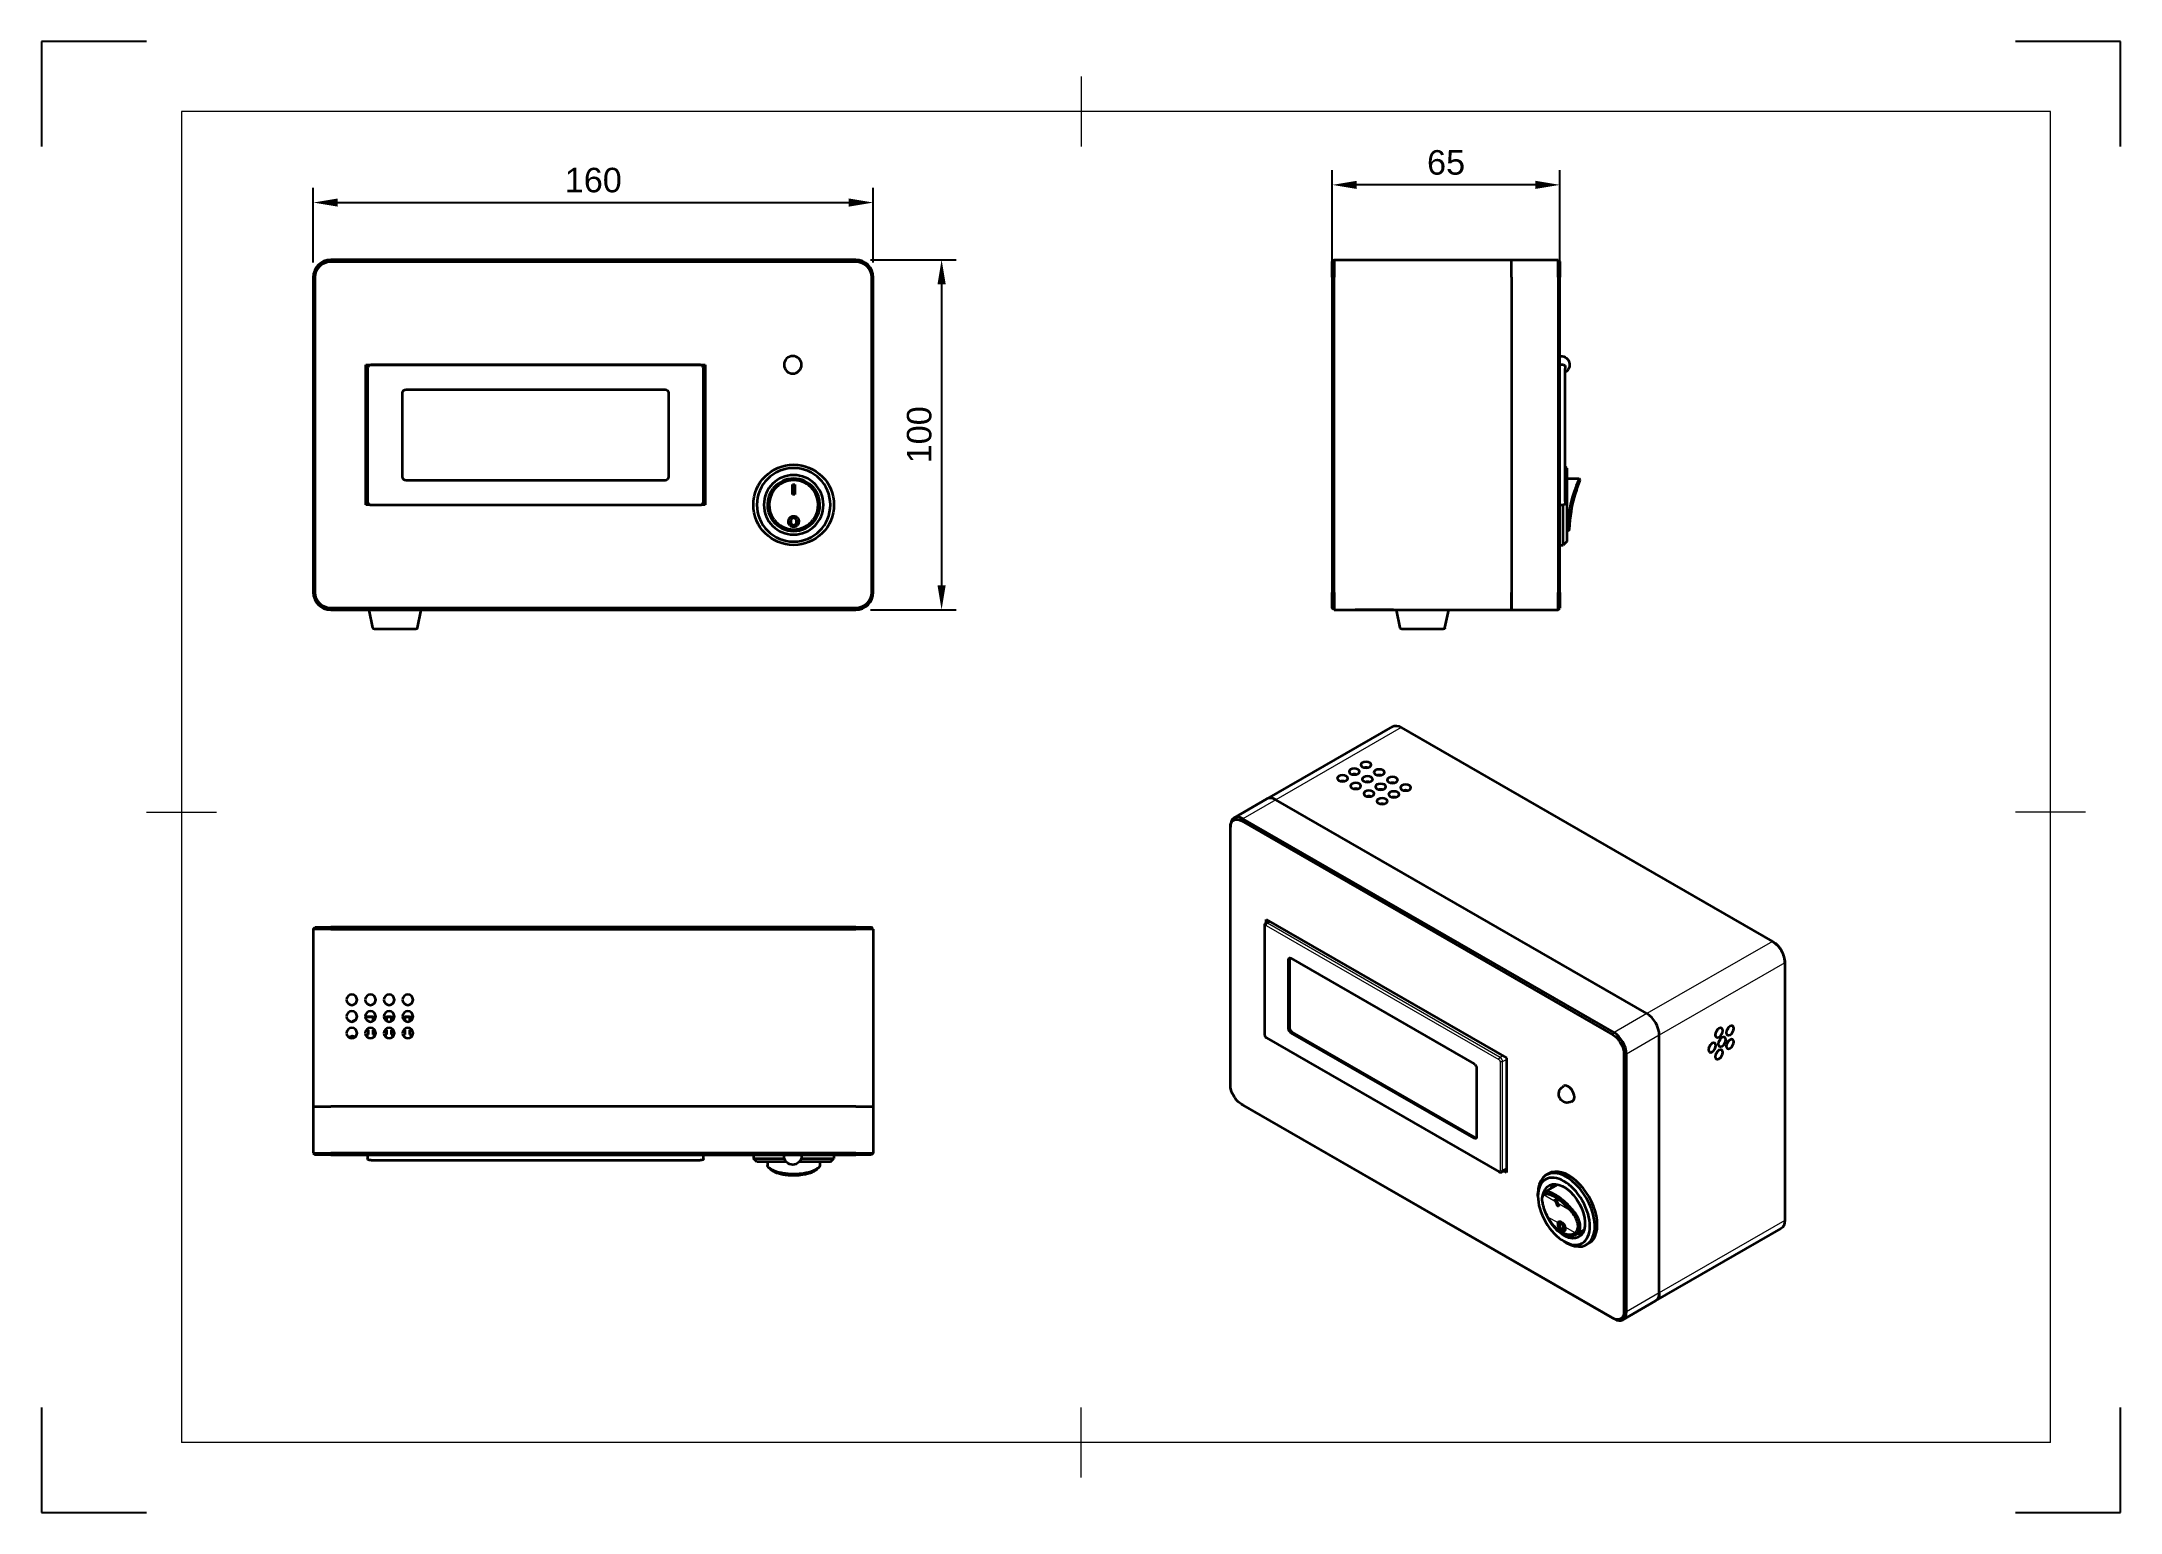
# Model space of a CAD drawing. Header units: millimetres. Extents: x 0 to 297, y 0 to 210.
import ezdxf

# ---------------------------------------------------------------- set-up
doc = ezdxf.new("R2010")
doc.units = ezdxf.units.MM
doc.header["$LTSCALE"] = 0.75
for name, color, linetype, lineweight in [('BORDER', 7, 'Continuous', 18), ('FD_Dimensions', 7, 'Continuous', 18), ('Visible', 7, 'Continuous', 35), ('Visible Narrow', 7, 'Continuous', 18)]:
    doc.layers.add(name, color=color, linetype=linetype, lineweight=lineweight)
doc.styles.get("Standard").update_dxf_attribs({"font": 'arial.ttf'})
doc.dimstyles.new('Dim-ISO-25', dxfattribs={"dimtxt": 3.5, "dimasz": 3.5, "dimexe": 2.1, "dimexo": 2.1, "dimgap": 1.4, "dimtad": 1, "dimzin": 12, "dimdsep": 46, "dimtxsty": 'Standard', "dimcen": 0, "dimazin": 3, "dimtp": 0.1, "dimtm": 0.1, "dimtfac": 0.714286, "dimtmove": 0, "dimatfit": 3, "dimfxl": 1, "dimtzin": 12, "dimarcsym": 0})

msp = doc.modelspace()

# ---------------------------------------------------------------- blocks, each defined once
blk = doc.blocks.new('ISO_A4(L)_SHEET')
at = {"layer": 'BORDER'}
for p, q in [((148.5, 205), (148.5, 195)), ((287, 200), (20, 200)), ((20, 200), (20, 10)), ((287, 10), (287, 200)), ((15, 100), (25, 100)), ((292, 100), (282, 100)), ((148.5, 5), (148.5, 15)), ((287, 10), (20, 10))]:
    blk.add_line(p, q, dxfattribs=at)
at = {"layer": 'Defpoints'}
for p, q in [((0, 210), (0, 195)), ((15, 210), (0, 210)), ((297, 210), (282, 210)), ((297, 195), (297, 210)), ((0, 15), (0, 0)), ((297, 0), (297, 15)), ((0, 0), (15, 0)), ((282, 0), (297, 0))]:
    blk.add_line(p, q, dxfattribs=at)
blk = doc.blocks.new('*D9')
at = {"layer": 'Defpoints', "color": 0, "transparency": 16777216}
for p in [(118.821117, 187.020778), (38.821117, 176.359979), (118.821117, 176.359979)]:
    blk.add_point(p, dxfattribs=at)
at = {"layer": 'FD_Dimensions', "color": 0, "lineweight": -2, "transparency": 16777216}
for p, q in [((38.821117, 178.459979), (38.821117, 189.120778)), ((118.821117, 178.459979), (118.821117, 189.120778)), ((42.321117, 187.020778), (115.321117, 187.020778))]:
    blk.add_line(p, q, dxfattribs=at)
at = {"layer": 'FD_Dimensions', "color": 0, "transparency": 16777216}
for points in [[(42.321117, 187.604112), (42.321117, 186.437445), (38.821117, 187.020778)], [(115.321117, 187.604112), (115.321117, 186.437445), (118.821117, 187.020778)]]:
    blk.add_solid(points, dxfattribs=at)
at = {"layer": 'FD_Dimensions', "color": 0, "transparency": 16777216, "insert": (78.821117, 190.207784), "char_height": 3.5, "attachment_point": 5}
blk.add_mtext('160', dxfattribs=at)
blk = doc.blocks.new('*D10')
at = {"layer": 'Defpoints', "color": 0, "transparency": 16777216}
for p in [(116.321117, 178.859979), (116.321117, 128.859979), (128.584043, 128.859979)]:
    blk.add_point(p, dxfattribs=at)
at = {"layer": 'FD_Dimensions', "color": 0, "lineweight": -2, "transparency": 16777216}
for p, q in [((118.421117, 178.859979), (130.684043, 178.859979)), ((128.584043, 175.359979), (128.584043, 132.359979)), ((118.421117, 128.859979), (130.684043, 128.859979))]:
    blk.add_line(p, q, dxfattribs=at)
at = {"layer": 'FD_Dimensions', "color": 0, "transparency": 16777216}
for points in [[(128.00071, 175.359979), (129.167377, 175.359979), (128.584043, 178.859979)], [(128.00071, 132.359979), (129.167377, 132.359979), (128.584043, 128.859979)]]:
    blk.add_solid(points, dxfattribs=at)
at = {"layer": 'FD_Dimensions', "color": 0, "transparency": 16777216, "insert": (125.397038, 153.859979), "char_height": 3.5, "attachment_point": 5, "rotation": 90}
blk.add_mtext('100', dxfattribs=at)
blk = doc.blocks.new('*D11')
at = {"layer": 'Defpoints', "color": 0, "transparency": 16777216}
for p in [(184.405319, 189.542563), (184.405319, 176.359979), (216.905319, 176.359979)]:
    blk.add_point(p, dxfattribs=at)
at = {"layer": 'FD_Dimensions', "color": 0, "lineweight": -2, "transparency": 16777216}
for p, q in [((184.405319, 178.459979), (184.405319, 191.642563)), ((216.905319, 178.459979), (216.905319, 191.642563)), ((213.405319, 189.542563), (187.905319, 189.542563))]:
    blk.add_line(p, q, dxfattribs=at)
at = {"layer": 'FD_Dimensions', "color": 0, "transparency": 16777216}
for points in [[(187.905319, 190.125896), (187.905319, 188.959229), (184.405319, 189.542563)], [(213.405319, 190.125896), (213.405319, 188.959229), (216.905319, 189.542563)]]:
    blk.add_solid(points, dxfattribs=at)
at = {"layer": 'FD_Dimensions', "color": 0, "transparency": 16777216, "insert": (200.655319, 192.729568), "char_height": 3.5, "attachment_point": 5}
blk.add_mtext('65', dxfattribs=at)

# ---------------------------------------------------------------- dimensions: what is measured, and where the dimension line sits
at = {"layer": 'FD_Dimensions'}
dim = msp.add_linear_dim(base=(184.4053, 189.5426), p1=(216.9053, 176.36), p2=(184.4053, 176.36), angle=180, dimstyle='Dim-ISO-25', override={"dimlfac": 2, "dimclrd": 0, "dimclre": 0}, dxfattribs=at)
dim.commit()
dim.dimension.update_dxf_attribs({"geometry": '*D11', "text_midpoint": (200.6553, 192.7296)})
dim = msp.add_linear_dim(base=(118.8211, 187.0208), p1=(38.8211, 176.36), p2=(118.8211, 176.36), dimstyle='Dim-ISO-25', override={"dimlfac": 2, "dimclrd": 0, "dimclre": 0}, dxfattribs=at)
dim.commit()
dim.dimension.update_dxf_attribs({"geometry": '*D9', "text_midpoint": (78.8211, 190.2078)})
dim = msp.add_aligned_dim(p1=(116.3211, 178.86), p2=(116.3211, 128.86), distance=12.2629, dimstyle='Dim-ISO-25', override={"dimlfac": 2, "dimclrd": 0, "dimclre": 0}, dxfattribs=at)
dim.commit()
dim.dimension.update_dxf_attribs({"geometry": '*D10', "text_midpoint": (125.397, 153.86)})

# ---------------------------------------------------------------- linework, layer by layer
at = {"layer": 'Visible'}
for p, q in [((116.3211, 178.86), (41.3211, 178.86)), ((41.3211, 178.61), (116.3211, 178.61)), ((38.8211, 176.36), (38.8211, 131.36)), ((39.0711, 131.36), (39.0711, 176.36)), ((118.5711, 176.36), (118.5711, 131.36)), ((118.8211, 131.36), (118.8211, 176.36)), ((46.3211, 143.86), (46.3211, 163.86)), ((46.3211, 163.86), (94.8211, 163.86)), ((94.0711, 163.84), (47.0711, 163.84)), ((94.8211, 163.86), (94.8211, 143.86)), ((46.5711, 163.34), (46.5711, 144.34)), ((94.5711, 144.34), (94.5711, 163.34)), ((51.5711, 147.84), (51.5711, 159.84)), ((52.0711, 160.34), (89.0711, 160.34)), ((89.5711, 159.84), (89.5711, 147.84)), ((89.0711, 147.34), (52.0711, 147.34)), ((107.2963, 146.0792), (107.2963, 146.7408)), ((107.2963, 146.7408), (107.5992, 146.7408)), ((107.2963, 145.3308), (107.2963, 146.0792)), ((107.5992, 146.7408), (107.5992, 146.0792)), ((107.5992, 146.0792), (107.5992, 145.3308)), ((46.9311, 143.86), (46.3211, 143.86)), ((47.0711, 143.84), (94.0711, 143.84)), ((94.8211, 143.86), (94.2111, 143.86)), ((107.5992, 145.346), (107.2963, 145.346)), ((107.5992, 145.3308), (107.2963, 145.3308)), ((106.9177, 140.9046), (106.9177, 140.9015)), ((107.0323, 141.476), (107.0323, 141.4729)), ((107.1469, 141.863), (107.1469, 141.8594)), ((107.4488, 141.9914), (107.4488, 141.9874)), ((107.4498, 140.7009), (107.4498, 140.6978)), ((107.7491, 141.8645), (107.7491, 141.8609)), ((107.8621, 141.4801), (107.8621, 141.477)), ((107.9778, 140.9056), (107.9778, 140.9025)), ((116.3211, 129.11), (41.3211, 129.11)), ((41.3211, 128.86), (116.3211, 128.86)), ((47.3245, 126.3085), (46.7874, 128.86)), ((53.7081, 126.3085), (54.2453, 128.86)), ((106.8932, 128.86), (106.8932, 128.855)), ((111.3932, 128.855), (106.8932, 128.855)), ((111.3932, 128.86), (111.3932, 128.855)), ((53.4635, 126.11), (47.5692, 126.11))]:
    msp.add_line(p, q, dxfattribs=at)
at = {"layer": 'Visible', "extrusion": (1, -2e-16, 2.967e-13)}
for p, q in [((184.6553, 178.86), (184.4053, 178.61)), ((184.4053, 176.36), (184.4053, 178.61)), ((184.6553, 178.86), (184.6553, 176.36)), ((184.6553, 178.86), (210.0053, 178.86)), ((210.0053, 176.36), (210.0053, 178.86)), ((210.0053, 176.36), (210.0053, 178.86)), ((210.0053, 178.86), (216.6553, 178.86)), ((216.6553, 176.36), (216.6553, 178.86)), ((216.6553, 178.86), (216.9053, 178.61)), ((216.9053, 178.61), (216.9053, 176.36)), ((184.4053, 176.36), (184.4053, 131.36)), ((184.6553, 131.36), (184.6553, 176.36)), ((210.0053, 176.36), (210.0053, 131.36)), ((210.0053, 176.36), (210.0053, 131.36)), ((216.6553, 176.36), (216.6553, 131.36)), ((216.9053, 131.36), (216.9053, 176.36)), ((217.0553, 165.11), (216.9053, 165.11)), ((217.4253, 163.84), (216.9053, 163.84)), ((217.6753, 163.59), (217.6753, 163.34)), ((217.6753, 144.34), (217.6753, 163.34)), ((217.9053, 149.11), (217.6753, 149.34)), ((217.9053, 149.11), (217.9053, 138.61)), ((217.9053, 147.61), (219.6553, 147.61)), ((219.3261, 146.0792), (219.8168, 147.3762)), ((219.6553, 147.61), (219.8168, 147.3762)), ((216.9053, 143.84), (217.4253, 143.84)), ((217.4053, 138.11), (217.4053, 143.84)), ((217.6753, 144.34), (217.6753, 144.09)), ((217.9053, 140.11), (218.0352, 140.11)), ((218.3007, 140.3595), (218.0352, 140.11)), ((218.3007, 140.3595), (218.3842, 141.7016)), ((216.9053, 138.11), (217.4053, 138.11)), ((217.9053, 138.61), (217.4053, 138.11)), ((184.4053, 129.11), (184.4053, 131.36)), ((184.6553, 131.36), (184.6553, 128.86)), ((210.0053, 131.36), (210.0053, 128.86)), ((210.0053, 128.86), (210.0053, 131.36)), ((216.6553, 128.86), (216.6553, 131.36)), ((216.9053, 131.36), (216.9053, 129.11)), ((184.6553, 128.86), (184.4053, 129.11)), ((184.6553, 128.86), (210.0053, 128.86)), ((187.6522, 128.86), (187.6522, 128.855)), ((193.1522, 128.855), (187.6522, 128.855)), ((193.1522, 128.86), (193.1522, 128.855)), ((194.1135, 126.3085), (193.5764, 128.86)), ((200.4971, 126.3085), (201.0343, 128.86)), ((210.0053, 128.86), (216.6553, 128.86)), ((216.6553, 128.86), (216.9053, 129.11)), ((200.2525, 126.11), (194.3582, 126.11))]:
    msp.add_line(p, q, dxfattribs=at)
at = {"layer": 'Visible', "extrusion": (-0.707107, -0.407196, 0.578093)}
for p, q in [((192.9961, 112.1977), (175.0709, 101.8753)), ((194.2437, 112.0751), (247.2767, 81.5354)), ((175.0709, 101.8753), (170.3687, 99.1674)), ((229.3515, 71.213), (176.3185, 101.7527)), ((229.3515, 71.213), (176.3185, 101.7527)), ((169.8485, 98.019), (169.8485, 97.8154)), ((171.4395, 98.7387), (224.4725, 68.199)), ((224.6492, 68.5052), (171.6162, 99.0449)), ((169.8485, 61.0258), (169.8485, 97.8154)), ((174.7109, 83.8034), (174.7109, 68.27)), ((175.3735, 84.4144), (174.8881, 84.1349)), ((174.975, 84.1849), (174.975, 84.6439)), ((174.975, 84.6439), (209.2697, 64.8949)), ((247.4596, 81.4293), (247.2835, 81.5315)), ((178.1428, 69.0954), (178.1428, 78.906)), ((178.3196, 69.1972), (178.3196, 79.0078)), ((178.4964, 79.1112), (204.6593, 64.0449)), ((249.0444, 78.4736), (249.0444, 78.6772)), ((249.0444, 78.4736), (249.0444, 41.684)), ((204.6593, 53.4168), (178.4964, 68.4831)), ((204.8361, 53.5186), (178.6732, 68.5849)), ((175.0129, 67.7472), (208.2469, 48.609)), ((226.0635, 65.4433), (226.0635, 28.6537)), ((226.417, 28.6537), (226.417, 65.4433)), ((231.1193, 31.3615), (231.1193, 68.1512)), ((231.1193, 31.3615), (231.1193, 68.1512)), ((205.0129, 63.4326), (205.0129, 53.622)), ((209.2697, 64.8949), (209.2697, 48.5439)), ((217.3787, 60.8271), (217.4847, 60.8882)), ((171.4333, 58.2736), (171.6094, 58.1715)), ((224.4725, 27.7304), (171.4395, 58.2701)), ((171.6162, 58.1675), (224.6492, 27.6278)), ((218.6262, 58.6606), (218.7323, 58.7217)), ((209.2697, 48.9702), (208.6212, 48.5967)), ((209.2697, 48.5439), (208.8996, 48.7571)), ((215.3286, 48.3853), (214.9751, 48.1817)), ((213.7786, 45.133), (213.7786, 45.5402)), ((216.6215, 46.8219), (214.6809, 45.7044)), ((216.3792, 44.2927), (216.2022, 44.7316)), ((216.2022, 44.7316), (216.4164, 44.6083)), ((216.4123, 44.3262), (216.2629, 44.6967)), ((216.4164, 44.6083), (216.5934, 44.1693)), ((216.5973, 43.8189), (216.5637, 43.787)), ((216.7778, 43.6637), (216.5637, 43.787)), ((216.7568, 43.7271), (216.5973, 43.8189)), ((216.6837, 41.1655), (216.6484, 41.1426)), ((216.7148, 41.4418), (216.6795, 41.4186)), ((216.848, 40.6405), (216.8128, 40.6176)), ((216.9674, 41.3061), (216.9321, 41.2828)), ((217.1738, 41.2842), (217.1386, 41.2605)), ((217.2332, 40.2624), (217.1979, 40.2396)), ((217.5532, 39.7927), (217.3552, 39.8942)), ((217.3931, 41.0621), (217.3578, 41.0388)), ((217.4256, 40.4497), (217.3903, 40.4268)), ((217.4905, 40.7118), (217.4552, 40.689)), ((217.4766, 38.7114), (217.8288, 38.507)), ((220.3642, 40.3225), (219.2226, 39.6651)), ((230.5991, 30.2131), (248.5242, 40.5355)), ((221.0675, 38.4196), (220.7139, 38.216)), ((230.5991, 30.2131), (225.8968, 27.5052))]:
    msp.add_line(p, q, dxfattribs=at)
at = {"layer": 'Visible', "extrusion": (-1e-16, -1, 2.967e-13)}
for p, q in [((38.8211, 83.2901), (39.0711, 83.5401)), ((41.3211, 83.2901), (38.8211, 83.2901)), ((38.8211, 83.2901), (38.8211, 57.9401)), ((39.0711, 83.5401), (41.3211, 83.5401)), ((116.3211, 83.5401), (41.3211, 83.5401)), ((41.3211, 83.2901), (116.3211, 83.2901)), ((116.3211, 83.5401), (118.5711, 83.5401)), ((118.8211, 83.2901), (116.3211, 83.2901)), ((118.8211, 83.2901), (118.5711, 83.5401)), ((118.8211, 83.2901), (118.8211, 57.9401)), ((44.9004, 70.3386), (44.4434, 70.0751)), ((47.347, 70.7519), (46.2404, 70.7519)), ((46.2409, 70.7467), (47.347, 70.7467)), ((46.692, 68.8888), (46.3869, 68.8888)), ((46.692, 68.2338), (46.692, 68.8888)), ((47.347, 70.7519), (47.347, 70.7467)), ((47.347, 70.7519), (47.7351, 70.7519)), ((47.347, 70.7467), (47.347, 70.1567)), ((47.4831, 70.2519), (47.347, 70.2519)), ((47.5887, 68.8888), (47.347, 68.8888)), ((47.347, 68.8888), (47.347, 68.2338)), ((48.9071, 70.7519), (49.312, 70.7519)), ((49.312, 68.8888), (49.0535, 68.8888)), ((49.312, 70.2519), (49.1591, 70.2519)), ((49.312, 70.7467), (49.312, 70.7519)), ((49.967, 70.7519), (49.312, 70.7519)), ((49.312, 70.7467), (49.967, 70.7467)), ((49.312, 70.1478), (49.312, 70.7467)), ((49.312, 68.2338), (49.312, 68.8888)), ((49.967, 70.7519), (49.967, 70.7467)), ((49.967, 70.7519), (50.4018, 70.7519)), ((49.967, 70.7467), (49.967, 70.1333)), ((50.1498, 70.2519), (49.967, 70.2519)), ((49.967, 68.8888), (49.967, 68.2338)), ((50.2554, 68.8888), (49.967, 68.8888)), ((51.5738, 70.7519), (51.932, 70.7519)), ((51.932, 68.8888), (51.7202, 68.8888)), ((51.932, 70.2519), (51.8258, 70.2519)), ((51.932, 70.7467), (51.932, 70.7519)), ((52.587, 70.7519), (51.932, 70.7519)), ((51.932, 70.7467), (52.587, 70.7467)), ((51.932, 70.1739), (51.932, 70.7467)), ((51.932, 68.2338), (51.932, 68.8888)), ((52.587, 70.7519), (52.587, 70.7467)), ((52.587, 70.7519), (53.0685, 70.7519)), ((52.587, 70.7467), (52.587, 70.1138)), ((52.8165, 70.2519), (52.587, 70.2519)), ((52.587, 68.8888), (52.587, 68.2338)), ((52.922, 68.8888), (52.587, 68.8888)), ((46.2667, 68.2338), (46.692, 68.2338)), ((47.347, 68.2338), (47.7089, 68.2338)), ((48.9334, 68.2338), (49.312, 68.2338)), ((49.967, 68.2338), (50.3755, 68.2338)), ((51.6, 68.2338), (51.932, 68.2338)), ((52.587, 68.2338), (53.0422, 68.2338)), ((38.8211, 57.9401), (41.3211, 57.9401)), ((38.8211, 57.9401), (41.3211, 57.9401)), ((38.8211, 57.9401), (38.8211, 51.2901)), ((116.3211, 57.9401), (41.3211, 57.9401)), ((116.3211, 57.9401), (41.3211, 57.9401)), ((116.3211, 57.9401), (118.8211, 57.9401)), ((116.3211, 57.9401), (118.8211, 57.9401)), ((118.8211, 57.9401), (118.8211, 51.2901)), ((38.8211, 51.2901), (41.3211, 51.2901)), ((38.8211, 51.2901), (39.0711, 51.0401)), ((41.3211, 51.0401), (39.0711, 51.0401)), ((116.3211, 51.2901), (41.3211, 51.2901)), ((41.3211, 51.0401), (116.3211, 51.0401)), ((46.5711, 51.0401), (46.5711, 50.5201)), ((94.5711, 50.5201), (94.5711, 51.0401)), ((101.6977, 51.0401), (101.6977, 50.5401)), ((101.6977, 50.5401), (106.1211, 50.5401)), ((102.1977, 50.0401), (101.6977, 50.5401)), ((106.0711, 50.8901), (106.0711, 51.0401)), ((108.5211, 50.5401), (113.1977, 50.5401)), ((108.5711, 50.8901), (108.5711, 51.0401)), ((112.6977, 50.0401), (113.1977, 50.5401)), ((113.1977, 51.0401), (113.1977, 50.5401)), ((116.3211, 51.2901), (118.8211, 51.2901)), ((118.5711, 51.0401), (116.3211, 51.0401)), ((118.8211, 51.2901), (118.5711, 51.0401)), ((47.0711, 50.2701), (46.8211, 50.2701)), ((47.0711, 50.2701), (94.0711, 50.2701)), ((94.3211, 50.2701), (94.0711, 50.2701)), ((106.4046, 50.0401), (102.1977, 50.0401)), ((103.6977, 50.0401), (103.6977, 49.5239)), ((112.6977, 50.0401), (108.2376, 50.0401)), ((111.1977, 50.0401), (111.1977, 49.5239))]:
    msp.add_line(p, q, dxfattribs=at)
at = {"layer": 'Visible', "extrusion": (0, 0, -1)}
for centre, radius in [((-107.3211, 163.86), 1.25), ((-107.4477, 143.86), 5.25), ((-107.4477, 143.86), 4.25)]:
    msp.add_circle(centre, radius, dxfattribs=at)
at = {"layer": 'Visible'}
msp.add_circle((107.4477, 143.86), 5.75, dxfattribs=at)
at = {"layer": 'Visible', "extrusion": (-1e-16, 0, -1)}
for centre in [(-44.3211, 73.1901), (-44.3211, 70.8151), (-46.9878, 73.1901), (-46.9878, 70.8151), (-49.6544, 73.1901), (-49.6544, 70.8151), (-52.3211, 73.1901), (-52.3211, 70.8151), (-44.3211, 68.4401), (-46.9878, 68.4401), (-49.6544, 68.4401), (-52.3211, 68.4401)]:
    msp.add_circle(centre, 0.75, dxfattribs=at)
at = {"layer": 'Visible'}
for centre, radius, start, end in [((41.3211, 176.36), 2.5, 90, 180), ((116.3211, 176.36), 2.5, 0, 90), ((47.0711, 163.34), 0.5, 90, 180), ((94.0711, 163.34), 0.5, 0, 90), ((107.4477, 143.86), 3.75, 142.601641, 214.944525), ((107.4629, 143.8639), 3.515, 143.667312, 215.056589), ((107.4477, 143.86), 3.75, 139.913677, 142.601641), ((107.4477, 143.86), 3.75, 40.086323, 139.913677), ((107.3741, 143.9399), 3.3988, 140.992315, 143.813581), ((107.4478, 143.8864), 3.4895, 38.930571, 141.070319), ((107.5214, 143.9399), 3.3988, 36.186419, 39.007685), ((107.4326, 143.8639), 3.515, 324.943411, 36.332688), ((107.4477, 143.86), 3.75, 37.398359, 40.086323), ((107.4477, 143.86), 3.75, 325.055475, 37.398359), ((233.095, 140.8093), 14.9875, 159.174479, 176.546721), ((233.3552, 140.7705), 15, 159.813701, 175.892024), ((233.3552, 140.7705), 15, 159.273167, 159.813701), ((47.0711, 144.34), 0.5, 180, 270), ((94.0711, 144.34), 0.5, 270, 0), ((107.4477, 143.86), 3.75, 217.876294, 322.123706), ((107.4477, 143.8592), 3.4997, 218.060856, 321.939171), ((41.3211, 131.36), 2.5, 180, 270), ((116.3211, 131.36), 2.5, 270, 0)]:
    msp.add_arc(centre, radius, start, end, dxfattribs=at)
at = {"layer": 'Visible', "extrusion": (0, 0, -1)}
for centre, radius, start, end in [((-41.3211, 176.36), 2.25, 0, 90), ((-116.3211, 176.36), 2.25, 90, 180), ((-52.0711, 159.84), 0.5, 0, 90), ((-89.0711, 159.84), 0.5, 90, 180), ((-52.0711, 147.84), 0.5, 270, 0), ((-89.0711, 147.84), 0.5, 180, 270), ((-41.3211, 131.36), 2.25, 270, 0), ((-116.3211, 131.36), 2.25, 180, 270), ((-47.5692, 126.36), 0.25, 270, 348.111342), ((-53.4635, 126.36), 0.25, 191.888658, 270), ((-214.9015, 45.3182), 0.4447, 37.538684, 45.436385)]:
    msp.add_arc(centre, radius, start, end, dxfattribs=at)
at = {"layer": 'Visible', "extrusion": (0, 1e-16, -1)}
for centre, radius, start, end in [((-217.0553, 163.86), 1.25, 90, 240.264287), ((-217.4253, 163.59), 0.25, 90, 180), ((-217.4253, 144.09), 0.25, 180, 270), ((-194.3582, 126.36), 0.25, 270, 348.111342), ((-200.2525, 126.36), 0.25, 191.888658, 270)]:
    msp.add_arc(centre, radius, start, end, dxfattribs=at)
at = {"layer": 'Visible', "extrusion": (-1e-16, 0, -1)}
for centre, radius, start, end in [((-44.442, 67.2513), 0.775, 46.516106, 121.872298), ((-44.442, 67.2457), 0.75, 47.379785, 121.062927), ((-46.8211, 50.5201), 0.25, 270, 0), ((-94.3211, 50.5201), 0.25, 180, 270), ((-107.3211, 50.8901), 1.25, 180, 0), ((-105.9455, 51.8018), 3.2931, 294.521498, 296.645222), ((-106.407, 52.205), 3.9571, 295.025589, 296.668204), ((-108.4885, 52.205), 3.9571, 243.331796, 244.974411), ((-108.95, 51.8018), 3.2931, 243.354778, 245.478502)]:
    msp.add_arc(centre, radius, start, end, dxfattribs=at)
at = {"layer": 'Visible', "extrusion": (1e-16, 1e-16, -1)}
msp.add_arc((-218.0024, 59.7439), 1.25, 240.064008, 60.064008, dxfattribs=at)
at = {"layer": 'Visible', "extrusion": (1e-16, -1e-16, -1)}
msp.add_arc((-214.8977, 45.0344), 0.4481, 34.743965, 42.384476, dxfattribs=at)
at = {"layer": 'Visible', "extrusion": (2e-16, 0, -1)}
msp.add_arc((-213.1574, 38.6843), 6.8755, 139.761655, 141.164557, dxfattribs=at)
at = {"layer": 'Visible', "extrusion": (1e-16, 0, -1)}
msp.add_arc((-210.5459, 36.3016), 10.7043, 139.182496, 140.134322, dxfattribs=at)
at = {"layer": 'Visible', "extrusion": (1e-16, 2e-16, -1)}
for centre, major_axis, start_param, end_param in [((194.2437, 110.0312), (-1.2476, 2.1665), 0, 0.78346445), ((247.2767, 79.4916), (-1.2476, 2.1665), 0.78346445, 2.35426078), ((178.4964, 68.8918), (-0.2495, 0.4333), 3.92505711, 5.49585344), ((178.6732, 68.9936), (-0.2495, 0.4333), 3.92505711, 5.49585344)]:
    msp.add_ellipse(centre, major_axis=major_axis, ratio=0.57809312, start_param=start_param, end_param=end_param, dxfattribs=at)
at = {"layer": 'Visible', "extrusion": (2e-16, 1e-16, -1)}
for centre, major_axis, ratio, start_param, end_param in [((189.2232, 106.7409), (0.75, 0), 0.5758617, -1.57079633, 4.71238898), ((185.8644, 104.8067), (-0.75, 0), 0.5758617, 1.57079633, 7.85398163), ((187.5438, 105.7738), (-0.75, 0), 0.5758617, 1.57079633, 7.85398163), ((187.7501, 103.7208), (-0.75, 0), 0.5758617, 1.57079633, 7.85398163), ((189.4294, 104.6879), (0.75, 0), 0.5758617, -1.57079633, 4.71238898), ((191.1088, 105.655), (0.75, 0), 0.5758617, -1.57079633, 4.71238898), ((191.3151, 103.6021), (0.75, 0), 0.5758617, -1.57079633, 4.71238898), ((192.9944, 104.5691), (0.75, 0), 0.5758617, -1.57079633, 4.71238898), ((189.6357, 102.635), (0.75, 0), 0.5758617, -1.57079633, 4.71238898), ((191.5213, 101.5491), (0.75, 0), 0.5758617, -1.57079633, 4.71238898), ((193.2007, 102.5162), (0.75, 0), 0.5758617, -1.57079633, 4.71238898), ((194.8801, 103.4833), (-0.75, 0), 0.5758617, 1.57079633, 7.85398163), ((204.6593, 53.8256), (-0.2495, 0.4333), 0.57809312, 2.35426078, 3.92505711), ((217.4909, 42.9952), (-2.1209, 3.683), 0.57809312, -0.49350337, 5.08570964), ((218.5516, 43.606), (-2.1209, 3.683), 0.57809312, -0.48995733, -0.2517363), ((218.5516, 43.606), (-2.1209, 3.683), 0.57809312, 3.39332895, 3.63154998)]:
    msp.add_ellipse(centre, major_axis=major_axis, ratio=ratio, start_param=start_param, end_param=end_param, dxfattribs=at)
at = {"layer": 'Visible'}
for centre, major_axis, ratio, start_param, end_param in [((185.8644, 103.9891), (0.75, 0), 0.5758617, 1.24209492, 1.89949773), ((187.5438, 104.9562), (0.75, 0), 0.5758617, 1.24209492, 1.89949773), ((189.2232, 105.9233), (0.75, 0), 0.5758617, 1.24209492, 1.89949773), ((189.4294, 103.8704), (0.75, 0), 0.5758617, 1.24209492, 1.89949773), ((191.1088, 104.8375), (-0.75, 0), 0.5758617, 4.38368757, 5.04109039), ((192.9944, 103.7516), (0.75, 0), 0.5758617, 1.24209492, 1.89949773), ((176.3185, 99.7088), (-1.2476, 2.1665), 0.57809312, -0.78346445, 0), ((176.3185, 99.7088), (-1.2476, 2.1665), 0.57809312, -0.78346445, 0), ((187.7501, 102.9033), (0.75, 0), 0.5758617, 1.24209492, 1.89949773), ((189.6357, 101.8174), (0.75, 0), 0.5758617, 1.24209492, 1.89949773), ((191.3151, 102.7845), (-0.75, 0), 0.5758617, 4.38368757, 5.04109039), ((191.5213, 100.7316), (0.75, 0), 0.5758617, 1.24209492, 1.89949773), ((193.2007, 101.6987), (0.75, 0), 0.5758617, 1.24209492, 1.89949773), ((194.8801, 102.6657), (0.75, 0), 0.5758617, 1.24209492, 1.89949773), ((171.6162, 97.001), (-1.2476, 2.1665), 0.57809312, -0.78346445, 0.78733187), ((247.4534, 79.5934), (-1.1228, 1.9498), 0.57809312, 3.92892453, 5.49585344), ((224.6492, 66.4613), (-1.2476, 2.1665), 0.57809312, 3.92892453, 5.49972085), ((229.3515, 69.1692), (-1.2476, 2.1665), 0.57809312, 3.92892453, 5.49972085), ((229.3515, 69.1692), (-1.2476, 2.1665), 0.57809312, 3.92892453, 5.49972085), ((238.9377, 68.8914), (0.3743, 0.6499), 0.57809312, 4.36713994, 5.05763802), ((240.5189, 69.2079), (0.3743, 0.6499), 0.57809312, 4.36713994, 5.05763802), ((237.9605, 66.7736), (0.3743, 0.6499), 0.57809312, 4.36713994, 5.05763802), ((238.9377, 65.7812), (0.3743, 0.6499), 0.57809312, 4.36713994, 5.05763802), ((239.3747, 67.588), (0.3743, 0.6499), 0.57809312, 4.36713994, 5.05763802), ((240.5189, 67.2857), (0.3743, 0.6499), 0.57809312, 4.36713994, 5.05763802), ((218.1085, 59.8049), (-0.6238, 1.0832), 0.57809312, 3.14159265, 6.28318531), ((171.6162, 60.2114), (-1.2476, 2.1665), 0.57809312, 2.35426081, 2.35812823), ((217.8445, 43.1988), (-2.8694, 4.9829), 0.57809312, 2.35426078, 7.07051718), ((218.198, 43.4024), (-2.8694, 4.9829), 0.57809312, 3.14159265, 6.28318531), ((206.4591, 34.2399), (7.4855, 12.9988), 0.57809312, -0.47842109, -0.4255804), ((206.4591, 34.2399), (7.5104, 13.0421), 0.57809312, -0.47842109, -0.4255804), ((229.3515, 32.3795), (-1.2476, 2.1665), 0.57809312, 3.14159265, 3.92892453), ((224.6492, 29.6717), (-1.2476, 2.1665), 0.57809312, 2.3581282, 3.92892453)]:
    msp.add_ellipse(centre, major_axis=major_axis, ratio=ratio, start_param=start_param, end_param=end_param, dxfattribs=at)
at = {"layer": 'Visible', "extrusion": (-2e-16, 1e-16, -1)}
msp.add_ellipse((171.4395, 96.8992), major_axis=(-1.1228, 1.9498), ratio=0.57809312, start_param=-0.78733187, end_param=0.78346445, dxfattribs=at)
at = {"layer": 'Visible', "extrusion": (5e-16, 2e-16, -1)}
for centre, end_param in [((178.4964, 78.7024), 0.78346445), ((178.6732, 78.8042), -0.36063847)]:
    msp.add_ellipse(centre, major_axis=(-0.2495, 0.4333), ratio=0.57809312, start_param=-0.78733187, end_param=end_param, dxfattribs=at)
at = {"layer": 'Visible', "extrusion": (1e-16, 1e-16, -1)}
for centre, major_axis, start_param, end_param in [((239.6448, 68.4842), (0.3743, 0.6499), 3.14159265, 9.42477796), ((241.226, 68.8007), (0.3743, 0.6499), 3.14159265, 9.42477796), ((238.6676, 66.3664), (0.3743, 0.6499), 3.14159265, 9.42477796), ((239.6448, 65.374), (0.3743, 0.6499), 3.14159265, 9.42477796), ((241.226, 66.8785), (0.3743, 0.6499), 3.14159265, 9.42477796), ((224.4725, 29.5699), (-1.1228, 1.9498), 2.35426078, 3.92505711)]:
    msp.add_ellipse(centre, major_axis=major_axis, ratio=0.57809312, start_param=start_param, end_param=end_param, dxfattribs=at)
at = {"layer": 'Visible', "extrusion": (4e-16, 1e-16, -1)}
msp.add_ellipse((224.4725, 66.3595), major_axis=(-1.1228, 1.9498), ratio=0.57809312, start_param=0.78346445, end_param=2.35426078, dxfattribs=at)
at = {"layer": 'Visible', "extrusion": (2e-16, 2e-16, -1)}
for centre, major_axis, start_param, end_param in [((240.0819, 67.1808), (0.3743, 0.6499), 3.14159265, 9.42477796), ((204.6593, 63.6362), (-0.2495, 0.4333), 0.78346445, 2.35426078)]:
    msp.add_ellipse(centre, major_axis=major_axis, ratio=0.57809312, start_param=start_param, end_param=end_param, dxfattribs=at)
at = {"layer": 'Visible', "extrusion": (3e-16, 2e-16, -1)}
msp.add_ellipse((171.4395, 60.1096), major_axis=(-1.1228, 1.9498), ratio=0.57809312, start_param=3.92505711, end_param=5.49585344, dxfattribs=at)
at = {"layer": 'Visible', "extrusion": (3e-16, 1e-16, -1)}
msp.add_ellipse((204.8361, 53.9274), major_axis=(-0.2495, 0.4333), ratio=0.57809312, start_param=3.50223112, end_param=3.92505711, dxfattribs=at)
at = {"layer": 'Visible', "extrusion": (4e-16, 2e-16, -1)}
for centre, major_axis, start_param, end_param in [((217.4909, 42.9952), (-2.6199, 4.5496), 3.14159265, 9.42477796), ((247.2767, 42.7019), (-1.2476, 2.1665), 2.35426078, 3.14159265), ((229.3515, 32.3795), (-1.2476, 2.1665), 2.35426078, 3.14159265)]:
    msp.add_ellipse(centre, major_axis=major_axis, ratio=0.57809312, start_param=start_param, end_param=end_param, dxfattribs=at)
at = {"layer": 'Visible', "extrusion": (1e-16, 3e-16, -1)}
msp.add_ellipse((206.6733, 34.1166), major_axis=(7.4855, 12.9988), ratio=0.57809312, start_param=0.4255804, end_param=0.47842109, dxfattribs=at)
at = {"layer": 'Visible'}
for points, knots in [([(219.1396, 146.2748), (219.131, 146.2523), (219.1223, 146.2297), (219.1048, 146.1839), (219.0959, 146.1609), (219.0869, 146.1376)], [0.8899654879, 0.8899654879, 0.8899654879, 0.8899654879, 0.9137445097, 0.9137445097, 0.9375235315, 0.9375235315, 0.9375235315, 0.9375235315]), ([(219.6553, 147.61), (219.6553, 147.61), (219.6371, 147.563), (219.5725, 147.3964), (219.5325, 147.2934), (219.432, 147.0333), (219.3713, 146.8764), (219.252, 146.567), (219.1978, 146.426), (219.1396, 146.2748)], [0, 0, 0, 0, 0.280583517, 0.280583517, 0.50505033, 0.50505033, 0.729517143, 0.729517143, 0.889965488, 0.889965488, 0.889965488, 0.889965488]), ([(106.7203, 141.4627), (106.7221, 141.5335), (106.7243, 141.6142), (106.7413, 141.6921), (106.7436, 141.7016)], [0, 0, 0, 0, 0.0422946292, 0.0481891257, 0.0481891257, 0.0481891257, 0.0481891257]), ([(106.9177, 140.9046), (106.8602, 140.9824), (106.7374, 141.1483), (106.7262, 141.3549), (106.7203, 141.4647)], [0, 0, 0, 0, 0.056851476, 0.12133261, 0.12133261, 0.12133261, 0.12133261]), ([(106.9177, 140.9015), (106.8602, 140.9792), (106.7372, 141.1454), (106.7261, 141.3525), (106.7203, 141.4627)], [0, 0, 0, 0, 0.056851476, 0.121533617, 0.121533617, 0.121533617, 0.121533617]), ([(106.7888, 141.8466), (106.8075, 141.8838), (106.8261, 141.9209), (106.8493, 141.955), (106.8726, 141.9893), (106.9006, 142.0205), (106.9285, 142.0516)], [0, 0, 0, 0, 0.024882671, 0.024882671, 0.024882671, 0.049915866, 0.049915866, 0.049915866, 0.049915866]), ([(107.4498, 140.7009), (107.3457, 140.7077), (107.1466, 140.7207), (106.9916, 140.8452), (106.9177, 140.9046)], [0, 0, 0, 0, 0.0609224, 0.116473326, 0.116473326, 0.116473326, 0.116473326]), ([(107.4498, 140.6978), (107.3457, 140.7046), (107.1466, 140.7176), (106.9916, 140.8421), (106.9177, 140.9015)], [0, 0, 0, 0, 0.0609224, 0.116473326, 0.116473326, 0.116473326, 0.116473326]), ([(106.9285, 142.0516), (106.9582, 142.0797), (106.9879, 142.1078), (107.0212, 142.1306), (107.0528, 142.1522), (107.0876, 142.1692), (107.1224, 142.1861)], [0, 0, 0, 0, 0.0244019295, 0.0244019295, 0.0244019295, 0.0475057428, 0.0475057428, 0.0475057428, 0.0475057428]), ([(107.062, 141.7047), (107.0617, 141.7038), (107.0369, 141.6322), (107.0346, 141.5536), (107.0323, 141.476)], [0.0358705994, 0.0358705994, 0.0358705994, 0.0358705994, 0.0365054066, 0.0821173909, 0.0821173909, 0.0821173909, 0.0821173909]), ([(107.062, 141.7016), (107.0617, 141.7007), (107.0369, 141.6291), (107.0346, 141.5505), (107.0323, 141.4729)], [0.0358705994, 0.0358705994, 0.0358705994, 0.0358705994, 0.0365054066, 0.0821173909, 0.0821173909, 0.0821173909, 0.0821173909]), ([(107.0323, 141.4729), (107.0349, 141.396), (107.0397, 141.2564), (107.1158, 141.1398), (107.15, 141.0874)], [0, 0, 0, 0, 0.0451750163, 0.0821240217, 0.0821240217, 0.0821240217, 0.0821240217]), ([(107.1224, 142.1861), (107.1722, 142.2034), (107.2221, 142.2206), (107.2733, 142.2304), (107.3296, 142.2413), (107.3877, 142.2433), (107.4457, 142.2452)], [0, 0, 0, 0, 0.0314694333, 0.0314694333, 0.0314694333, 0.0660784376, 0.0660784376, 0.0660784376, 0.0660784376]), ([(107.4488, 141.9914), (107.3899, 141.9866), (107.331, 141.9818), (107.2797, 141.9593), (107.2308, 141.9379), (107.1889, 141.9005), (107.1469, 141.863)], [0, 0, 0, 0, 0.0344206263, 0.0344206263, 0.0344206263, 0.0672232105, 0.0672232105, 0.0672232105, 0.0672232105]), ([(107.4488, 141.9874), (107.3899, 141.9826), (107.331, 141.9778), (107.2797, 141.9554), (107.2308, 141.934), (107.1889, 141.8967), (107.1469, 141.8594)], [0, 0, 0, 0, 0.0344206263, 0.0344206263, 0.0344206263, 0.0672232105, 0.0672232105, 0.0672232105, 0.0672232105]), ([(107.15, 141.0874), (107.1921, 141.0491), (107.2769, 140.972), (107.3912, 140.9614), (107.4488, 140.9561)], [0, 0, 0, 0, 0.0331983592, 0.066894967, 0.066894967, 0.066894967, 0.066894967]), ([(107.4457, 142.2452), (107.5492, 142.2382), (107.6526, 142.2312), (107.7441, 142.194), (107.8283, 142.1599), (107.9022, 142.1002), (107.9762, 142.0404)], [0, 0, 0, 0, 0.06055717, 0.06055717, 0.06055717, 0.116299209, 0.116299209, 0.116299209, 0.116299209]), ([(107.7491, 141.8645), (107.7075, 141.9015), (107.6659, 141.9386), (107.6175, 141.9597), (107.5663, 141.9821), (107.5075, 141.9868), (107.4488, 141.9914)], [0, 0, 0, 0, 0.0324810333, 0.0324810333, 0.0324810333, 0.0668120218, 0.0668120218, 0.0668120218, 0.0668120218]), ([(107.7491, 141.8609), (107.7075, 141.8978), (107.6659, 141.9347), (107.6175, 141.9558), (107.5663, 141.9781), (107.5075, 141.9827), (107.4488, 141.9874)], [0, 0, 0, 0, 0.0324810333, 0.0324810333, 0.0324810333, 0.0668120218, 0.0668120218, 0.0668120218, 0.0668120218]), ([(107.4488, 140.9561), (107.5062, 140.9613), (107.62, 140.9716), (107.7043, 141.0484), (107.746, 141.0864)], [0, 0, 0, 0, 0.0336113826, 0.0665334303, 0.0665334303, 0.0665334303, 0.0665334303]), ([(107.9778, 140.9056), (107.9042, 140.8459), (107.7508, 140.7213), (107.5529, 140.7079), (107.4498, 140.7009)], [0, 0, 0, 0, 0.055465322, 0.115791262, 0.115791262, 0.115791262, 0.115791262]), ([(107.9778, 140.9025), (107.9042, 140.8428), (107.7508, 140.7182), (107.5529, 140.7048), (107.4498, 140.6978)], [0, 0, 0, 0, 0.055465322, 0.115791262, 0.115791262, 0.115791262, 0.115791262]), ([(107.746, 141.0864), (107.7798, 141.1391), (107.8556, 141.2575), (107.8598, 141.3987), (107.8621, 141.477)], [0, 0, 0, 0, 0.0369747245, 0.0830024794, 0.0830024794, 0.0830024794, 0.0830024794]), ([(107.8621, 141.4801), (107.86, 141.5573), (107.8578, 141.6344), (107.8339, 141.7047), (107.8339, 141.7047)], [0, 0, 0, 0, 0.045374119, 0.0453760654, 0.0453760654, 0.0453760654, 0.0453760654]), ([(107.8621, 141.477), (107.86, 141.5541), (107.8578, 141.6313), (107.8339, 141.7016), (107.8339, 141.7016)], [0, 0, 0, 0, 0.045374119, 0.0453760654, 0.0453760654, 0.0453760654, 0.0453760654]), ([(107.9762, 142.0404), (108.0342, 141.9617), (108.0922, 141.883), (108.1255, 141.7953), (108.137, 141.7651), (108.1455, 141.7337), (108.152, 141.7016)], [0, 0, 0, 0, 0.0575174788, 0.0575174788, 0.0575174788, 0.0773607697, 0.0773607697, 0.0773607697, 0.0773607697]), ([(108.1752, 141.4714), (108.1694, 141.3603), (108.1584, 141.1519), (108.0353, 140.9841), (107.9778, 140.9056)], [0.000302629, 0.000302629, 0.000302629, 0.000302629, 0.06549104, 0.122692323, 0.122692323, 0.122692323, 0.122692323]), ([(108.1752, 141.4698), (108.1695, 141.3583), (108.1587, 141.1492), (108.0353, 140.981), (107.9778, 140.9025)], [0, 0, 0, 0, 0.06549104, 0.122692323, 0.122692323, 0.122692323, 0.122692323]), ([(218.1249, 141.5576), (218.1169, 141.4279), (218.1092, 141.3047), (218.076, 140.7694), (218.0564, 140.4534), (218.0387, 140.1664), (218.0352, 140.11), (218.0352, 140.11)], [-4.048062168, -4.048062168, -4.048062168, -4.048062168, -3.91688591, -3.91688591, -3.439782367, -3.439782367, -3.141592654, -3.141592654, -3.141592654, -3.141592654]), ([(174.8881, 84.1349), (174.8619, 84.1198), (174.8378, 84.101), (174.7964, 84.0592), (174.7791, 84.0363), (174.7512, 83.9892), (174.7406, 83.9652), (174.7246, 83.9176), (174.7192, 83.8941), (174.7123, 83.848), (174.7109, 83.8255), (174.7109, 83.8034)], [5.495853435, 5.495853435, 5.495853435, 5.495853435, 5.65331981, 5.65331981, 5.810786184, 5.810786184, 5.968252558, 5.968252558, 6.125718933, 6.125718933, 6.283185307, 6.283185307, 6.283185307, 6.283185307]), ([(174.7109, 68.27), (174.7109, 68.226), (174.7167, 68.1838), (174.7364, 68.1024), (174.7503, 68.0632), (174.7849, 67.9881), (174.8057, 67.9522), (174.8534, 67.8847), (174.8803, 67.853), (174.941, 67.7953), (174.9747, 67.7692), (175.0129, 67.7472)], [0, 0, 0, 0, 0.31415927, 0.31415927, 0.62831853, 0.62831853, 0.9424778, 0.9424778, 1.25663706, 1.25663706, 1.57079633, 1.57079633, 1.57079633, 1.57079633]), ([(110.3168, 48.8057), (110.1894, 48.7476), (110.0503, 48.6933), (109.4841, 48.5045), (108.9885, 48.4016), (108.1315, 48.3083), (107.7896, 48.2901), (107.4477, 48.2901), (107.1059, 48.2901), (106.764, 48.3083), (106.1707, 48.3729), (105.9148, 48.4128), (105.4309, 48.5134), (105.2028, 48.5741), (104.8452, 48.6933), (104.706, 48.7476), (104.5787, 48.8057)], [-0.88996549, -0.88996549, -0.88996549, -0.88996549, -0.72951714, -0.72951714, -0.28058352, -0.28058352, 0, 0, 0, 0.28058352, 0.28058352, 0.50505033, 0.50505033, 0.72951714, 0.72951714, 0.88996549, 0.88996549, 0.88996549, 0.88996549]), ([(208.2469, 48.609), (208.2659, 48.598), (208.2862, 48.5881), (208.3293, 48.5711), (208.3523, 48.564), (208.4013, 48.5542), (208.4274, 48.5514), (208.4818, 48.552), (208.5102, 48.5555), (208.5669, 48.5703), (208.595, 48.5817), (208.6212, 48.5967)], [1.570796327, 1.570796327, 1.570796327, 1.570796327, 1.727489218, 1.727489218, 1.884182109, 1.884182109, 2.040875, 2.040875, 2.197567891, 2.197567891, 2.354260782, 2.354260782, 2.354260782, 2.354260782]), ([(215.1218, 42.3144), (215.1104, 42.3368), (215.0991, 42.3591), (214.9325, 42.693), (214.7986, 43.0119), (214.5861, 43.619), (214.5095, 43.9031), (214.4617, 44.1507), (214.4313, 44.308), (214.4111, 44.4586), (214.3895, 44.8171), (214.4073, 45.0042), (214.4767, 45.2004), (214.5008, 45.2484), (214.5295, 45.2897)], [2.989182025, 2.989182025, 2.989182025, 2.989182025, 3.004850732, 3.004850732, 3.222742366, 3.222742366, 3.445990731, 3.445990731, 3.445990731, 3.587817902, 3.587817902, 3.814741375, 3.814741375, 3.902799437, 3.902799437, 3.902799437, 3.902799437]), ([(214.5489, 45.5892), (214.5175, 45.5484), (214.4909, 45.5004), (214.422, 45.3242), (214.3985, 45.1677), (214.3986, 44.982)], [-3.902799437, -3.902799437, -3.902799437, -3.902799437, -3.814741375, -3.814741375, -3.623852804, -3.623852804, -3.623852804, -3.623852804]), ([(214.5668, 45.3364), (214.6113, 45.3851), (214.6667, 45.4227), (214.8236, 45.4851), (214.9348, 45.4987), (215.1908, 45.4803), (215.3356, 45.4481), (215.691, 45.3263), (215.909, 45.2241), (216.1393, 45.0915), (216.3696, 44.9589), (216.6122, 44.7958), (217.2512, 44.3082), (217.6523, 43.9452), (218.1548, 43.414), (218.2832, 43.2707), (218.4059, 43.1256)], [-0.88996549, -0.88996549, -0.88996549, -0.88996549, -0.72951714, -0.72951714, -0.50505033, -0.50505033, -0.28058352, -0.28058352, 0, 0, 0, 0.28058352, 0.28058352, 0.72951714, 0.72951714, 0.88996549, 0.88996549, 0.88996549, 0.88996549]), ([(218.6469, 43.2986), (218.5157, 43.4504), (218.379, 43.6002), (217.8451, 44.1543), (217.4219, 44.5314), (216.7499, 45.039), (216.4952, 45.2092), (216.2535, 45.3484), (216.0118, 45.4877), (215.7829, 45.5959), (215.409, 45.7276), (215.2564, 45.7638), (214.9853, 45.7892), (214.8669, 45.7785), (214.6984, 45.7197), (214.6384, 45.6832), (214.5894, 45.6351)], [-0.88996549, -0.88996549, -0.88996549, -0.88996549, -0.72951714, -0.72951714, -0.28058352, -0.28058352, 0, 0, 0, 0.28058352, 0.28058352, 0.50505033, 0.50505033, 0.72951714, 0.72951714, 0.88996549, 0.88996549, 0.88996549, 0.88996549]), ([(219.1008, 39.9137), (219.0394, 39.8566), (218.9721, 39.8077), (218.7675, 39.694), (218.618, 39.649), (218.2922, 39.6183), (218.1161, 39.6326), (217.701, 39.7306), (217.4573, 39.8308), (217.2114, 39.9724), (216.9654, 40.1141), (216.7172, 40.2971), (216.0942, 40.8596), (215.7335, 41.2917), (215.3533, 41.8916), (215.2759, 42.0239), (215.2039, 42.1577)], [2.23512314, 2.23512314, 2.23512314, 2.23512314, 2.3662994, 2.3662994, 2.60485117, 2.60485117, 2.84340294, 2.84340294, 3.14159265, 3.14159265, 3.14159265, 3.43978237, 3.43978237, 3.91688591, 3.91688591, 4.04806217, 4.04806217, 4.04806217, 4.04806217]), ([(216.6484, 41.1426), (216.6467, 41.198), (216.6446, 41.261), (216.6533, 41.3158), (216.6545, 41.3224)], [0, 0, 0, 0, 0.0422946292, 0.0481891257, 0.0481891257, 0.0481891257, 0.0481891257]), ([(216.8128, 40.6176), (216.7687, 40.7027), (216.6744, 40.8844), (216.6575, 41.0529), (216.6484, 41.1426)], [0, 0, 0, 0, 0.056851476, 0.121533617, 0.121533617, 0.121533617, 0.121533617]), ([(216.6795, 41.4186), (216.6908, 41.4403), (216.702, 41.4619), (216.7165, 41.4792), (216.7311, 41.4967), (216.749, 41.5097), (216.7669, 41.5227)], [0, 0, 0, 0, 0.024882671, 0.024882671, 0.024882671, 0.049915866, 0.049915866, 0.049915866, 0.049915866]), ([(216.6837, 41.1655), (216.6819, 41.2208), (216.6799, 41.2839), (216.6886, 41.3387), (216.6897, 41.3453)], [0, 0, 0, 0, 0.0422946292, 0.0481891257, 0.0481891257, 0.0481891257, 0.0481891257]), ([(216.848, 40.6405), (216.8039, 40.7255), (216.7097, 40.9073), (216.6927, 41.0758), (216.6837, 41.1655)], [0, 0, 0, 0, 0.056851476, 0.121533617, 0.121533617, 0.121533617, 0.121533617]), ([(216.7148, 41.4418), (216.7261, 41.4636), (216.7373, 41.4853), (216.7518, 41.5028), (216.7599, 41.5125), (216.769, 41.5209), (216.7786, 41.5287)], [0, 0, 0, 0, 0.024882671, 0.024882671, 0.024882671, 0.038826789, 0.038826789, 0.038826789, 0.038826789]), ([(216.7669, 41.5227), (216.7862, 41.5326), (216.8054, 41.5425), (216.8275, 41.5467), (216.8484, 41.5508), (216.8719, 41.5498), (216.8954, 41.5488)], [0, 0, 0, 0, 0.0244019295, 0.0244019295, 0.0244019295, 0.0475057428, 0.0475057428, 0.0475057428, 0.0475057428]), ([(216.8796, 41.1928), (216.8794, 41.1921), (216.865, 41.1456), (216.8668, 41.0842), (216.8687, 41.0236)], [0.0358705994, 0.0358705994, 0.0358705994, 0.0358705994, 0.0365054066, 0.0821173909, 0.0821173909, 0.0821173909, 0.0821173909]), ([(216.8687, 41.0236), (216.8739, 40.9617), (216.8834, 40.8491), (216.9423, 40.7258), (216.9688, 40.6703)], [0, 0, 0, 0, 0.0451750163, 0.0821240217, 0.0821240217, 0.0821240217, 0.0821240217]), ([(216.8954, 41.5488), (216.9295, 41.5419), (216.9635, 41.535), (216.9991, 41.5218), (217.0382, 41.5073), (217.0791, 41.4852), (217.12, 41.4631)], [0, 0, 0, 0, 0.0314694333, 0.0314694333, 0.0314694333, 0.0660784376, 0.0660784376, 0.0660784376, 0.0660784376]), ([(217.1386, 41.2605), (217.0972, 41.2808), (217.0558, 41.301), (217.0208, 41.3043), (216.9875, 41.3074), (216.9598, 41.2952), (216.9321, 41.2828)], [0, 0, 0, 0, 0.0344206263, 0.0344206263, 0.0344206263, 0.0672232105, 0.0672232105, 0.0672232105, 0.0672232105]), ([(217.1738, 41.2842), (217.1324, 41.3044), (217.0911, 41.3246), (217.0561, 41.3278), (217.0227, 41.3309), (216.9951, 41.3185), (216.9674, 41.3061)], [0, 0, 0, 0, 0.0344206263, 0.0344206263, 0.0344206263, 0.0672232105, 0.0672232105, 0.0672232105, 0.0672232105]), ([(216.9688, 40.6703), (217.0003, 40.6229), (217.0636, 40.5272), (217.1449, 40.4723), (217.1859, 40.4447)], [0, 0, 0, 0, 0.0331983592, 0.066894967, 0.066894967, 0.066894967, 0.066894967]), ([(217.12, 41.4631), (217.1936, 41.4155), (217.2673, 41.368), (217.3345, 41.3018), (217.3963, 41.2409), (217.4525, 41.1642), (217.5084, 41.0873)], [0, 0, 0, 0, 0.06055717, 0.06055717, 0.06055717, 0.116299209, 0.116299209, 0.116299209, 0.116299209]), ([(217.1859, 40.4447), (217.2263, 40.4254), (217.3062, 40.3873), (217.3625, 40.4137), (217.3903, 40.4268)], [0, 0, 0, 0, 0.0336113826, 0.0665334303, 0.0665334303, 0.0665334303, 0.0665334303]), ([(217.4905, 40.7118), (217.4856, 40.7739), (217.4807, 40.8359), (217.4607, 40.9013), (217.4607, 40.9013)], [0, 0, 0, 0, 0.045374119, 0.0453760654, 0.0453760654, 0.0453760654, 0.0453760654]), ([(217.677, 40.5558), (217.6778, 40.4698), (217.6793, 40.3086), (217.5995, 40.2255), (217.5623, 40.1868)], [0, 0, 0, 0, 0.06549104, 0.122692323, 0.122692323, 0.122692323, 0.122692323])]:
    msp.add_open_spline(points, degree=3, knots=knots, dxfattribs=at)
for points in [[(104.3738, 141.712), (104.4105, 141.6596), (104.4485, 141.6081), (104.4877, 141.5576)], [(104.6922, 141.7016), (104.6555, 141.7485), (104.62, 141.7964), (104.5857, 141.845)], [(106.7436, 141.7016), (106.7554, 141.7506), (106.7721, 141.7986), (106.7888, 141.8466)], [(107.1469, 141.863), (107.1142, 141.8117), (107.0814, 141.7603), (107.062, 141.7047)], [(107.1469, 141.8594), (107.1142, 141.8082), (107.0814, 141.757), (107.062, 141.7016)], [(107.8339, 141.7047), (107.8148, 141.7609), (107.7819, 141.8127), (107.7491, 141.8645)], [(107.8339, 141.7016), (107.8148, 141.7577), (107.7819, 141.8093), (107.7491, 141.8609)], [(108.152, 141.7016), (108.1672, 141.6271), (108.1712, 141.5484), (108.1752, 141.4698)], [(110.3098, 141.845), (110.2755, 141.7964), (110.24, 141.7485), (110.2033, 141.7016)], [(110.4078, 141.5576), (110.447, 141.6081), (110.485, 141.6596), (110.5216, 141.712)], [(218.1345, 141.712), (218.1312, 141.6596), (218.128, 141.6081), (218.1249, 141.5576)], [(218.3842, 141.7016), (218.3871, 141.7485), (218.3903, 141.7964), (218.3938, 141.845)], [(104.0773, 49.0372), (103.9977, 49.1169), (103.9179, 49.1967), (103.8381, 49.2764)], [(111.0574, 49.2764), (110.9776, 49.1967), (110.8978, 49.1169), (110.8182, 49.0372)], [(214.3985, 44.7363), (214.3986, 44.8184), (214.3986, 44.9003), (214.3985, 44.9821)], [(215.2039, 42.1577), (215.1759, 42.2098), (215.1485, 42.2621), (215.1218, 42.3144)], [(216.6545, 41.3224), (216.6606, 41.3564), (216.6702, 41.3876), (216.6795, 41.4186)], [(216.6897, 41.3453), (216.6959, 41.3794), (216.7054, 41.4107), (216.7148, 41.4418)], [(216.9321, 41.2828), (216.9116, 41.2558), (216.8909, 41.2288), (216.8796, 41.1928)], [(219.4287, 39.8182), (219.4543, 39.8422), (219.4789, 39.8676), (219.5025, 39.8942)]]:
    msp.add_open_spline(points, degree=3, dxfattribs=at)
at = {"layer": 'Visible', "extrusion": (-2.499e-12, -1.5468e-12, -1)}
msp.add_open_spline([(104.4686, 48.8584), (104.3795, 48.9032), (104.2966, 48.9485), (104.0247, 49.1104), (103.8773, 49.2257), (103.7372, 49.3904), (103.707, 49.4483), (103.6996, 49.4991), (103.6984, 49.5075), (103.6977, 49.5159), (103.6978, 49.5241)], degree=3, knots=[-3.902799437, -3.902799437, -3.902799437, -3.902799437, -3.814741375, -3.814741375, -3.587817902, -3.587817902, -3.445990731, -3.445990731, -3.445990731, -3.422368128, -3.422368128, -3.422368128, -3.422368128], dxfattribs=at)
at = {"layer": 'Visible', "extrusion": (9.6814e-12, 1.70199e-11, -1)}
msp.add_open_spline([(104.0774, 49.0371), (104.1542, 48.9603), (104.2649, 48.877), (104.4736, 48.7514), (104.5492, 48.7099), (104.631, 48.6688)], degree=3, knots=[3.636025162, 3.636025162, 3.636025162, 3.636025162, 3.814741375, 3.814741375, 3.902799437, 3.902799437, 3.902799437, 3.902799437], dxfattribs=at)
at = {"layer": 'Visible', "extrusion": (0, -1.8531e-12, -1)}
msp.add_open_spline([(104.7331, 48.6193), (104.8514, 48.5641), (104.9813, 48.5125), (105.3167, 48.399), (105.5316, 48.3413), (105.9894, 48.2455), (106.2322, 48.2074), (106.7963, 48.1459), (107.122, 48.1285), (107.4477, 48.1285), (107.7735, 48.1285), (108.0992, 48.1459), (108.914, 48.2348), (109.3832, 48.3328), (109.9142, 48.5125), (110.0441, 48.5641), (110.1624, 48.6193)], degree=3, knots=[-0.88996549, -0.88996549, -0.88996549, -0.88996549, -0.72951714, -0.72951714, -0.50505033, -0.50505033, -0.28058352, -0.28058352, 0, 0, 0, 0.28058352, 0.28058352, 0.72951714, 0.72951714, 0.88996549, 0.88996549, 0.88996549, 0.88996549], dxfattribs=at)
at = {"layer": 'Visible', "extrusion": (-9.6814e-12, 1.70199e-11, -1)}
msp.add_open_spline([(110.2645, 48.6688), (110.3462, 48.7099), (110.4219, 48.7514), (110.6306, 48.877), (110.7413, 48.9603), (110.8181, 49.0371)], degree=3, knots=[0.69303472, 0.69303472, 0.69303472, 0.69303472, 0.781092783, 0.781092783, 0.959808996, 0.959808996, 0.959808996, 0.959808996], dxfattribs=at)
at = {"layer": 'Visible', "extrusion": (2.499e-12, -1.5468e-12, -1)}
msp.add_open_spline([(111.1977, 49.5241), (111.1977, 49.5159), (111.1971, 49.5075), (111.1959, 49.4991), (111.1885, 49.4483), (111.1583, 49.3904), (111.0181, 49.2257), (110.8708, 49.1104), (110.5989, 48.9485), (110.516, 48.9032), (110.4269, 48.8584)], degree=3, knots=[-1.17346603, -1.17346603, -1.17346603, -1.17346603, -1.149843426, -1.149843426, -1.149843426, -1.008016256, -1.008016256, -0.781092783, -0.781092783, -0.69303472, -0.69303472, -0.69303472, -0.69303472], dxfattribs=at)
at = {"layer": 'Visible', "extrusion": (1.7174e-12, 3.742e-13, -1)}
msp.add_open_spline([(218.513, 42.9958), (218.5999, 42.8879), (218.6827, 42.7783), (218.9619, 42.3813), (219.1287, 42.088), (219.3202, 41.6316), (219.375, 41.4611), (219.4107, 41.3007), (219.4669, 41.0483), (219.4802, 40.8007), (219.4059, 40.3588), (219.3204, 40.1662), (219.1877, 40.0046), (219.1786, 39.994), (219.1693, 39.9836)], degree=3, knots=[0.69303472, 0.69303472, 0.69303472, 0.69303472, 0.781092783, 0.781092783, 1.008016256, 1.008016256, 1.149843426, 1.149843426, 1.149843426, 1.373091791, 1.373091791, 1.590983426, 1.590983426, 1.606652132, 1.606652132, 1.606652132, 1.606652132], dxfattribs=at)
at = {"layer": 'Visible', "extrusion": (-2.1055e-12, -1.987e-13, -1)}
msp.add_open_spline([(219.5025, 39.8942), (219.5127, 39.9057), (219.5226, 39.9174), (219.6682, 40.0956), (219.7618, 40.3086), (219.8407, 40.7963), (219.8235, 41.069), (219.7587, 41.345), (219.7176, 41.5203), (219.6553, 41.7059), (219.4398, 42.1996), (219.254, 42.5137), (218.9473, 42.9341), (218.8566, 43.0497), (218.762, 43.163)], degree=3, knots=[-1.606652132, -1.606652132, -1.606652132, -1.606652132, -1.590983426, -1.590983426, -1.373091791, -1.373091791, -1.149843426, -1.149843426, -1.149843426, -1.008016256, -1.008016256, -0.781092783, -0.781092783, -0.69303472, -0.69303472, -0.69303472, -0.69303472], dxfattribs=at)
at = {"layer": 'Visible', "extrusion": (4.5569e-12, 7.0485e-12, -1)}
msp.add_open_spline([(217.1979, 40.2396), (217.124, 40.2874), (216.9827, 40.3788), (216.8676, 40.5405), (216.8128, 40.6176)], degree=3, knots=[0, 0, 0, 0, 0.0609224, 0.116473326, 0.116473326, 0.116473326, 0.116473326], dxfattribs=at)
at = {"layer": 'Visible', "extrusion": (-4.5569e-12, -7.0485e-12, -1)}
msp.add_open_spline([(217.2332, 40.2624), (217.1593, 40.3102), (217.018, 40.4016), (216.9029, 40.5634), (216.848, 40.6405)], degree=3, knots=[0, 0, 0, 0, 0.0609224, 0.116473326, 0.116473326, 0.116473326, 0.116473326], dxfattribs=at)
at = {"layer": 'Visible', "extrusion": (2.34718e-11, 1.91074e-11, -1)}
msp.add_open_spline([(217.3578, 41.0388), (217.3265, 41.0848), (217.2951, 41.1308), (217.2596, 41.167), (217.2222, 41.2054), (217.1804, 41.233), (217.1386, 41.2605)], degree=3, knots=[0, 0, 0, 0, 0.0324810333, 0.0324810333, 0.0324810333, 0.0668120218, 0.0668120218, 0.0668120218, 0.0668120218], dxfattribs=at)
at = {"layer": 'Visible', "extrusion": (1.55025e-11, 2.34992e-11, -1)}
msp.add_open_spline([(217.3931, 41.0621), (217.3618, 41.1082), (217.3303, 41.1542), (217.2949, 41.1906), (217.2575, 41.229), (217.2156, 41.2566), (217.1738, 41.2842)], degree=3, knots=[0, 0, 0, 0, 0.0324810333, 0.0324810333, 0.0324810333, 0.0668120218, 0.0668120218, 0.0668120218, 0.0668120218], dxfattribs=at)
at = {"layer": 'Visible', "extrusion": (1.768e-12, -5.0281e-12, -1)}
msp.add_open_spline([(217.5623, 40.1868), (217.5129, 40.1695), (217.4099, 40.1332), (217.2705, 40.2032), (217.1979, 40.2396)], degree=3, knots=[0, 0, 0, 0, 0.055465322, 0.115791262, 0.115791262, 0.115791262, 0.115791262], dxfattribs=at)
at = {"layer": 'Visible', "extrusion": (2.3733e-12, 1.36623e-11, -1)}
msp.add_open_spline([(217.5774, 40.2027), (217.5346, 40.1881), (217.4361, 40.1606), (217.3058, 40.226), (217.2332, 40.2624)], degree=3, knots=[0.007536503, 0.007536503, 0.007536503, 0.007536503, 0.055465322, 0.115791262, 0.115791262, 0.115791262, 0.115791262], dxfattribs=at)
at = {"layer": 'Visible', "extrusion": (-1.50921e-10, -6.35953e-11, -1)}
msp.add_open_spline([(217.4254, 40.8785), (217.4094, 40.9306), (217.3837, 40.9848), (217.3578, 41.0388)], degree=3, dxfattribs=at)
at = {"layer": 'Visible', "extrusion": (-1.25247e-11, -3.668e-13, -1)}
msp.add_open_spline([(217.3903, 40.4268), (217.4119, 40.4548), (217.4603, 40.5178), (217.457, 40.6279), (217.4552, 40.689)], degree=3, knots=[0, 0, 0, 0, 0.0369747245, 0.0830024794, 0.0830024794, 0.0830024794, 0.0830024794], dxfattribs=at)
at = {"layer": 'Visible', "extrusion": (4.90418e-11, 1.49616e-11, -1)}
msp.add_open_spline([(217.4607, 40.9013), (217.4447, 40.9536), (217.419, 41.0079), (217.3931, 41.0621)], degree=3, dxfattribs=at)
at = {"layer": 'Visible', "extrusion": (3.23942e-11, 9.9054e-12, -1)}
msp.add_open_spline([(217.4552, 40.689), (217.4503, 40.751), (217.4454, 40.813), (217.4254, 40.8785), (217.4254, 40.8785)], degree=3, knots=[0, 0, 0, 0, 0.045374119, 0.0453760654, 0.0453760654, 0.0453760654, 0.0453760654], dxfattribs=at)
at = {"layer": 'Visible', "extrusion": (-1.91804e-11, 4.751e-12, -1)}
msp.add_open_spline([(217.4256, 40.4497), (217.4472, 40.4777), (217.4955, 40.5406), (217.4923, 40.6508), (217.4905, 40.7118)], degree=3, knots=[0, 0, 0, 0, 0.0369747245, 0.0830024794, 0.0830024794, 0.0830024794, 0.0830024794], dxfattribs=at)
at = {"layer": 'Visible', "extrusion": (6.99628e-11, 2.66588e-11, -1)}
msp.add_open_spline([(217.5084, 41.0873), (217.5541, 41.0021), (217.5994, 40.9166), (217.6273, 40.8338), (217.6368, 40.8052), (217.6443, 40.777), (217.6504, 40.7489)], degree=3, knots=[0, 0, 0, 0, 0.0575174788, 0.0575174788, 0.0575174788, 0.0773607697, 0.0773607697, 0.0773607697, 0.0773607697], dxfattribs=at)
at = {"layer": 'Visible', "extrusion": (5.433e-13, -4.2967e-12, -1)}
msp.add_open_spline([(217.5532, 39.7927), (217.7652, 39.6841), (217.9742, 39.6052), (218.3723, 39.5118), (218.5617, 39.4969), (218.9114, 39.5311), (219.0719, 39.5802), (219.291, 39.7035), (219.363, 39.7565), (219.4287, 39.8182)], degree=3, knots=[-3.083598345, -3.083598345, -3.083598345, -3.083598345, -2.84340294, -2.84340294, -2.604851169, -2.604851169, -2.366299398, -2.366299398, -2.235123139, -2.235123139, -2.235123139, -2.235123139], dxfattribs=at)
at = {"layer": 'Visible', "extrusion": (-1.82251e-10, -2.51022e-11, -1)}
msp.add_open_spline([(217.6504, 40.7489), (217.6643, 40.6837), (217.6706, 40.6197), (217.677, 40.5558)], degree=3, dxfattribs=at)
at = {"layer": 'Visible', "extrusion": (1.27517e-10, -1.50963e-10, -1)}
msp.add_open_spline([(219.1693, 39.9836), (219.1476, 39.9592), (219.1247, 39.9359), (219.1008, 39.9137)], degree=3, dxfattribs=at)
at = {"layer": 'Visible Narrow', "extrusion": (-0.707107, -0.407196, 0.578093)}
for p, q in [((194.2437, 112.0751), (176.3185, 101.7527)), ((176.3185, 101.7527), (171.6162, 99.0449)), ((171.6162, 99.0449), (171.4395, 98.7387)), ((174.7841, 68.1682), (174.7841, 83.7016)), ((174.9609, 83.8042), (208.1949, 64.666)), ((175.1376, 84.1104), (175.5195, 84.3303)), ((208.3716, 64.9722), (175.1376, 84.1104)), ((247.2767, 81.5354), (229.3515, 71.213)), ((178.1428, 78.906), (178.3196, 79.0078)), ((249.0444, 78.4736), (231.1193, 68.1512)), ((178.1428, 69.0954), (178.3196, 69.1972)), ((178.4964, 68.4831), (178.6732, 68.5849)), ((224.6492, 68.5052), (224.4725, 68.199)), ((229.3515, 71.213), (224.6492, 68.5052)), ((208.1949, 48.7238), (174.9609, 67.862)), ((226.417, 65.4433), (226.0635, 65.4433)), ((231.1193, 68.1512), (226.417, 65.4433)), ((208.7535, 65.1921), (208.3716, 64.9722)), ((208.3716, 64.3598), (208.3716, 48.8264)), ((208.7252, 64.3598), (209.2697, 64.6733)), ((208.7252, 48.8264), (208.7252, 64.3598)), ((171.6162, 58.1675), (171.4395, 58.2701)), ((204.6593, 53.4168), (204.8361, 53.5186)), ((209.2697, 49.14), (208.7252, 48.8264)), ((214.5295, 45.2897), (214.5489, 45.5892)), ((214.5894, 45.6351), (214.5668, 45.3364)), ((216.3792, 44.2927), (214.5668, 45.3364)), ((216.6545, 41.3224), (215.2039, 42.1577)), ((216.5658, 44.2378), (216.4123, 44.3262)), ((218.4059, 43.1256), (216.5934, 44.1693)), ((218.4059, 43.1256), (218.6469, 43.2986)), ((218.762, 43.163), (218.513, 42.9958)), ((249.0444, 41.684), (231.1193, 31.3615)), ((216.6897, 41.3453), (216.6545, 41.3224)), ((216.8944, 41.2274), (216.6897, 41.3453)), ((217.4254, 40.8785), (216.8796, 41.1928)), ((217.4607, 40.9013), (217.4254, 40.8785)), ((217.6379, 40.7993), (217.4607, 40.9013)), ((219.1008, 39.9137), (217.6504, 40.7489)), ((219.4287, 39.8182), (219.1008, 39.9137)), ((219.1693, 39.9836), (219.5025, 39.8942)), ((231.1193, 31.3615), (226.417, 28.6537)), ((224.6492, 27.6278), (224.4725, 27.7304)), ((226.0635, 28.6537), (226.417, 28.6537))]:
    msp.add_line(p, q, dxfattribs=at)
at = {"layer": 'Visible Narrow', "extrusion": (2e-16, 1e-16, -1)}
msp.add_ellipse((174.9609, 83.8034), major_axis=(-0.25, 0), ratio=0.5758617, start_param=-0.78539816, end_param=0, dxfattribs=at)
at = {"layer": 'Visible Narrow', "extrusion": (2e-16, 3e-16, -1)}
for centre, start_param, end_param in [((174.9609, 83.5998), -0.78733187, 0.78346445), ((208.1949, 48.9282), 2.35426078, 3.92505711)]:
    msp.add_ellipse(centre, major_axis=(-0.1248, 0.2166), ratio=0.57809312, start_param=start_param, end_param=end_param, dxfattribs=at)
at = {"layer": 'Visible Narrow'}
for centre, major_axis, ratio, start_param, end_param in [((175.1376, 83.7016), (-0.2495, 0.4333), 0.57809312, -0.78346445, 0), ((175.1376, 83.906), (0.1248, 0.2166), 0.57809312, 0.78346445, 2.35426078), ((174.9609, 68.27), (0.25, 0), 0.5758617, 3.14159265, 3.92699082), ((175.1376, 67.9638), (0.1248, 0.2166), 0.57809312, 2.35426078, 3.14159265), ((208.3716, 64.5634), (-0.2495, 0.4333), 0.57809312, 3.92892453, 5.49972085), ((208.5484, 48.9282), (-0.25, 0), 0.5758617, 0.78539816, 2.35619449), ((208.3716, 49.03), (-0.2495, 0.4333), 0.57809312, 3.14159265, 3.92892453)]:
    msp.add_ellipse(centre, major_axis=major_axis, ratio=ratio, start_param=start_param, end_param=end_param, dxfattribs=at)
at = {"layer": 'Visible Narrow', "extrusion": (3e-16, 1e-16, -1)}
msp.add_ellipse((174.9609, 68.0664), major_axis=(-0.1248, 0.2166), ratio=0.57809312, start_param=3.92505711, end_param=5.49585344, dxfattribs=at)
at = {"layer": 'Visible Narrow', "extrusion": (2e-16, 2e-16, -1)}
for centre, major_axis, start_param, end_param in [((208.3716, 64.7678), (0.1248, 0.2166), 3.92892453, 5.49972085), ((208.1949, 64.4616), (-0.1248, 0.2166), 0.78346445, 2.35426078)]:
    msp.add_ellipse(centre, major_axis=major_axis, ratio=0.57809312, start_param=start_param, end_param=end_param, dxfattribs=at)
at = {"layer": 'Visible Narrow', "extrusion": (2e-16, 4e-16, -1)}
msp.add_ellipse((208.5484, 64.4616), major_axis=(0.25, 0), ratio=0.5758617, start_param=0.78539816, end_param=2.35619449, dxfattribs=at)
at = {"layer": 'Visible Narrow', "extrusion": (3e-16, 0, -1)}
msp.add_ellipse((218.0024, 59.7439), major_axis=(-0.6238, 1.0832), ratio=0.57809312, start_param=0, end_param=3.14159265, dxfattribs=at)
at = {"layer": 'Visible Narrow', "extrusion": (4e-16, 1e-16, -1)}
msp.add_ellipse((208.3716, 48.8256), major_axis=(0.1248, 0.2166), ratio=0.57809312, start_param=3.14159265, end_param=3.92892453, dxfattribs=at)

# ---------------------------------------------------------------- block references
at = {"layer": 'BORDER'}
msp.add_blockref('ISO_A4(L)_SHEET', (0, 0), dxfattribs=at)

msp.set_redraw_order([(e.dxf.handle, doc.entitydb.next_handle()) for e in msp.query("TEXT MTEXT ATTDEF DIMENSION ARC_DIMENSION")])  # texts and dimensions are drawn at this point

doc.saveas('drawing.dxf')
